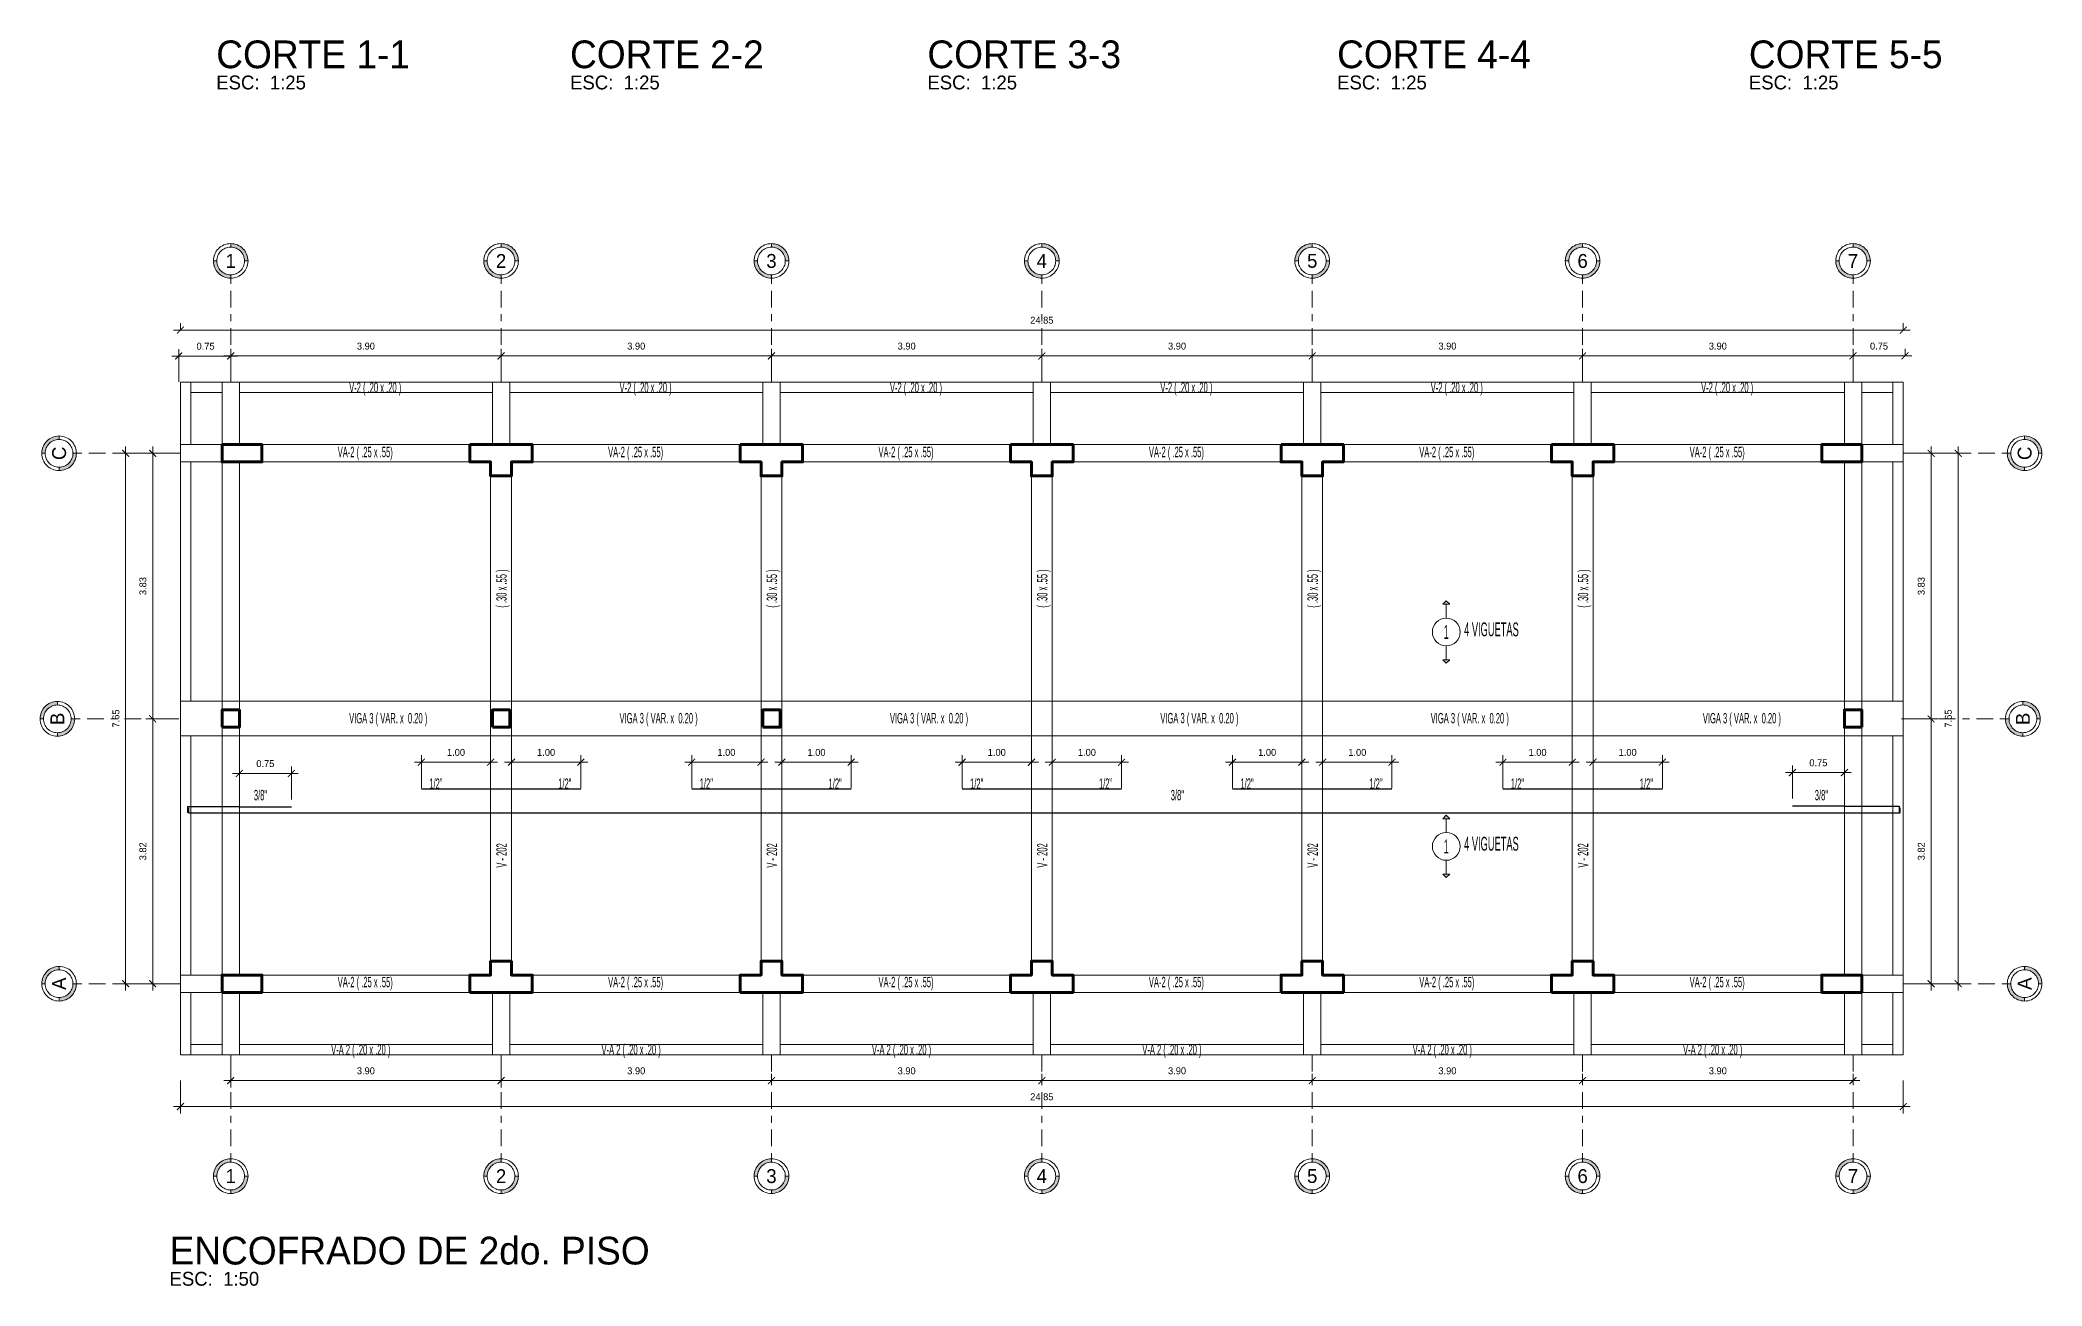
# Model space of a CAD drawing. Header units: millimetres. Extents: x 84 to 2740, y 103 to 1679.
# Drawn here: x 131 to 159.88, y 102.63 to 120.6 of the extents above; entities that cross this region are included whole.
import ezdxf
from ezdxf.enums import TextEntityAlignment as Align

# ---------------------------------------------------------------- set-up
doc = ezdxf.new("R2010")
doc.units = ezdxf.units.MM
doc.linetypes.add('ACAD_ISO04W100', pattern=[30, 24, -3, 0, -3])
for name, color, linetype, lineweight in [('A-ANOTACIONES', 212, 'Continuous', 5), ('A-BURBUJA DE VANOS', 32, 'Continuous', 5), ('A-COTAS EXTERIORES', 30, 'Continuous', 5), ('A-EJES', 144, 'ACAD_ISO04W100', 5), ('A-TEXTO', 24, 'Continuous', 5), ('E-COLUMNAS', 130, 'Continuous', 60), ('E-EMPALME', 160, 'Continuous', 30), ('E-VIGAS', 221, 'Continuous', 5), ('E-VIGUETAS', 12, 'Continuous', 15)]:
    doc.layers.add(name, color=color, linetype=linetype, lineweight=lineweight)
doc.styles.add('ROYER', font='')
doc.styles.get('ROYER').set_extended_font_data('Bahnschrift Light')
doc.dimstyles.new('ROYER_50_PLANTA', dxfattribs={"dimtxt": 0.1, "dimasz": 0.1, "dimexe": 0.1, "dimexo": 0, "dimgap": 0.09, "dimtad": 1, "dimzin": 0, "dimdsep": 46, "dimtxsty": 'ROYER', "dimblk": 'ARCHTICK', "dimcen": 0.09, "dimdle": 0.1, "dimclrd": 256, "dimclre": 256, "dimadec": 0, "dimazin": 0, "dimtfac": 1, "dimtix": 1, "dimtofl": 0, "dimtmove": 0, "dimatfit": 3, "dimfxl": 0.375, "dimfxlon": 1, "dimtolj": 1, "dimtzin": 0, "dimlwd": -1, "dimlwe": -1, "dimarcsym": 0})

msp = doc.modelspace()

# ---------------------------------------------------------------- blocks, each defined once
blk = doc.blocks.new('NOMBRE DE PLANO')
at = {"layer": 'A-BURBUJA DE VANOS', "style": 'ROYER'}
for tag, p, height in [('NOMBRE', (0, 0), 0.4), ('ESCALA', (0, -0.306), 0.2)]:
    blk.add_attdef(tag, p, '', height=height, dxfattribs=at)
blk = doc.blocks.new('COLUMNAS ESTRUCTURALES')
at = {"layer": 'E-COLUMNAS'}
for points in [[(0, 0), (0.575, 0), (0.575, -0.25), (0, -0.25)], [(3.575, 0), (4.475, 0), (4.475, -0.25), (4.175, -0.25), (4.175, -0.45), (3.875, -0.45), (3.875, -0.25), (3.575, -0.25)], [(7.475, 0), (8.375, 0), (8.375, -0.25), (8.075, -0.25), (8.075, -0.45), (7.775, -0.45), (7.775, -0.25), (7.475, -0.25)], [(11.375, 0), (12.275, 0), (12.275, -0.25), (11.975, -0.25), (11.975, -0.45), (11.675, -0.45), (11.675, -0.25), (11.375, -0.25)], [(19.175, 0), (20.075, 0), (20.075, -0.25), (19.775, -0.25), (19.775, -0.45), (19.475, -0.45), (19.475, -0.25), (19.175, -0.25)], [(23.65, 0), (23.075, 0), (23.075, -0.25), (23.65, -0.25)], [(15.275, 0), (16.175, 0), (16.175, -0.25), (15.875, -0.25), (15.875, -0.45), (15.575, -0.45), (15.575, -0.25), (15.275, -0.25)], [(3.575, -7.9), (4.475, -7.9), (4.475, -7.65), (4.175, -7.65), (4.175, -7.45), (3.875, -7.45), (3.875, -7.65), (3.575, -7.65)], [(7.475, -7.9), (8.375, -7.9), (8.375, -7.65), (8.075, -7.65), (8.075, -7.45), (7.775, -7.45), (7.775, -7.65), (7.475, -7.65)], [(11.375, -7.9), (12.275, -7.9), (12.275, -7.65), (11.975, -7.65), (11.975, -7.45), (11.675, -7.45), (11.675, -7.65), (11.375, -7.65)], [(15.275, -7.9), (16.175, -7.9), (16.175, -7.65), (15.875, -7.65), (15.875, -7.45), (15.575, -7.45), (15.575, -7.65), (15.275, -7.65)], [(19.175, -7.9), (20.075, -7.9), (20.075, -7.65), (19.775, -7.65), (19.775, -7.45), (19.475, -7.45), (19.475, -7.65), (19.175, -7.65)], [(0, -7.9), (0.575, -7.9), (0.575, -7.65), (0, -7.65)], [(23.65, -7.9), (23.075, -7.9), (23.075, -7.65), (23.65, -7.65)]]:
    blk.add_lwpolyline(points, close=True, dxfattribs=at)
blk = doc.blocks.new('*U221')
at = {"layer": 'A-EJES'}
h = blk.add_hatch(color=256, dxfattribs=at)
h.dxf.hatch_style = 1
h.paths.add_polyline_path([(0.2, 1.75), (0.25, 1.75, 0.414214), (0, 2), (0, 1.95, -0.414214)], flags=17)
h.paths.add_polyline_path([(0, 1.5), (0, 1.55, -0.414214), (-0.2, 1.75), (-0.25, 1.75, 0.414214)])
h = blk.add_hatch(color=256, dxfattribs=at)
h.dxf.hatch_style = 1
h.paths.add_polyline_path([(0, -11.65), (0, -11.7, 0.414214), (0.25, -11.45), (0.2, -11.45, -0.414214)], flags=17)
h.paths.add_polyline_path([(-0.25, -11.45), (-0.2, -11.45, -0.414214), (0, -11.25), (0, -11.2, 0.414214)])
for p, q in [((-0.25, 1.75), (-0.2, 1.75)), ((0, 1.95), (0, 2)), ((0.2, 1.75), (0.25, 1.75)), ((0, 1.5), (0, 1.55)), ((0, -11.2), (0, -11.25)), ((-0.25, -11.45), (-0.2, -11.45)), ((0.2, -11.45), (0.25, -11.45)), ((0, -11.65), (0, -11.7))]:
    blk.add_line(p, q, dxfattribs=at)
at = {"layer": 'A-EJES', "ltscale": 0.01}
for p, q in [((0, 0), (0, 1.5)), ((0, -9.7), (0, -11.2))]:
    blk.add_line(p, q, dxfattribs=at)
at = {"layer": 'A-EJES'}
for centre, radius in [((0, 1.75), 0.25), ((0, 1.75), 0.2), ((0, -11.45), 0.25), ((0, -11.45), 0.2)]:
    blk.add_circle(centre, radius, dxfattribs=at)
at = {"layer": 'A-EJES', "style": 'ROYER'}
for tag, p in [('EJE1', (0, 1.75)), ('EJE2', (0, -11.45))]:
    blk.add_attdef(tag, text='', height=0.2, dxfattribs=at).set_placement(p, align=Align.MIDDLE)
blk = doc.blocks.new('*U26')
at = {"layer": 'A-EJES'}
h = blk.add_hatch(color=256, dxfattribs=at)
h.dxf.hatch_style = 1
h.paths.add_polyline_path([(0.2, 1.75), (0.25, 1.75, 0.414214), (0, 2), (0, 1.95, -0.414214)], flags=17)
h.paths.add_polyline_path([(0, 1.5), (0, 1.55, -0.414214), (-0.2, 1.75), (-0.25, 1.75, 0.414214)])
h = blk.add_hatch(color=256, dxfattribs=at)
h.dxf.hatch_style = 1
h.paths.add_polyline_path([(0, -26.8), (0, -26.85, 0.414214), (0.25, -26.6), (0.2, -26.6, -0.414214)], flags=17)
h.paths.add_polyline_path([(-0.25, -26.6), (-0.2, -26.6, -0.414214), (0, -26.4), (0, -26.35, 0.414214)])
for p, q in [((-0.25, 1.75), (-0.2, 1.75)), ((0, 1.95), (0, 2)), ((0.2, 1.75), (0.25, 1.75)), ((0, 1.5), (0, 1.55)), ((0, -26.35), (0, -26.4)), ((-0.25, -26.6), (-0.2, -26.6)), ((0, -26.8), (0, -26.85)), ((0.2, -26.6), (0.25, -26.6))]:
    blk.add_line(p, q, dxfattribs=at)
at = {"layer": 'A-EJES', "ltscale": 0.01}
for p, q in [((0, 0), (0, 1.5)), ((0, -24.85), (0, -26.35))]:
    blk.add_line(p, q, dxfattribs=at)
at = {"layer": 'A-EJES'}
for centre, radius in [((0, 1.75), 0.25), ((0, 1.75), 0.2), ((0, -26.6), 0.25), ((0, -26.6), 0.2)]:
    blk.add_circle(centre, radius, dxfattribs=at)
at = {"layer": 'A-EJES', "style": 'ROYER'}
for tag, p in [('EJE1', (0, 1.75)), ('EJE2', (0, -26.6))]:
    blk.add_attdef(tag, text='', height=0.2, dxfattribs=at).set_placement(p, align=Align.MIDDLE)
blk = doc.blocks.new('_ArchTick')
at = {"color": 0, "linetype": 'ByBlock', "const_width": 0.15}
blk.add_lwpolyline([(-0.5, -0.5), (0.5, 0.5)], dxfattribs=at)
blk = doc.blocks.new('*D203')
at = {"layer": 'A-COTAS EXTERIORES', "transparency": 16777216}
for p, q in [((141.551, 115.672), (141.551, 116.147)), ((145.451, 115.672), (145.451, 116.147)), ((141.451, 116.047), (145.551, 116.047))]:
    blk.add_line(p, q, dxfattribs=at)
at = {"layer": 'Defpoints', "color": 0, "transparency": 16777216}
for p in [(145.451, 116.047), (141.551, 115.667), (145.451, 115.667)]:
    blk.add_point(p, dxfattribs=at)
at = {"layer": 'A-COTAS EXTERIORES', "transparency": 16777216, "xscale": 0.1, "yscale": 0.1, "zscale": 0.1, "rotation": 180}
blk.add_blockref('_ArchTick', (141.551, 116.047), dxfattribs=at)
at = {"layer": 'A-COTAS EXTERIORES', "transparency": 16777216, "xscale": 0.1, "yscale": 0.1, "zscale": 0.1}
blk.add_blockref('_ArchTick', (145.451, 116.047), dxfattribs=at)
at = {"layer": 'A-COTAS EXTERIORES', "color": 0, "transparency": 16777216, "insert": (143.501, 116.188), "char_height": 0.1, "attachment_point": 5, "style": 'ROYER'}
blk.add_mtext('\\A1;3.90', dxfattribs=at)
blk = doc.blocks.new('*D204')
at = {"layer": 'A-COTAS EXTERIORES', "transparency": 16777216}
for p, q in [((145.451, 115.672), (145.451, 116.147)), ((149.351, 115.672), (149.351, 116.147)), ((145.351, 116.047), (149.451, 116.047))]:
    blk.add_line(p, q, dxfattribs=at)
at = {"layer": 'Defpoints', "color": 0, "transparency": 16777216}
for p in [(149.351, 116.047), (145.451, 115.667), (149.351, 115.667)]:
    blk.add_point(p, dxfattribs=at)
at = {"layer": 'A-COTAS EXTERIORES', "transparency": 16777216, "xscale": 0.1, "yscale": 0.1, "zscale": 0.1, "rotation": 180}
blk.add_blockref('_ArchTick', (145.451, 116.047), dxfattribs=at)
at = {"layer": 'A-COTAS EXTERIORES', "transparency": 16777216, "xscale": 0.1, "yscale": 0.1, "zscale": 0.1}
blk.add_blockref('_ArchTick', (149.351, 116.047), dxfattribs=at)
at = {"layer": 'A-COTAS EXTERIORES', "color": 0, "transparency": 16777216, "insert": (147.401, 116.188), "char_height": 0.1, "attachment_point": 5, "style": 'ROYER'}
blk.add_mtext('\\A1;3.90', dxfattribs=at)
blk = doc.blocks.new('*D205')
at = {"layer": 'A-COTAS EXTERIORES', "transparency": 16777216}
for p, q in [((149.351, 115.672), (149.351, 116.147)), ((153.251, 115.672), (153.251, 116.147)), ((149.251, 116.047), (153.351, 116.047))]:
    blk.add_line(p, q, dxfattribs=at)
at = {"layer": 'Defpoints', "color": 0, "transparency": 16777216}
for p in [(153.251, 116.047), (149.351, 115.667), (153.251, 115.667)]:
    blk.add_point(p, dxfattribs=at)
at = {"layer": 'A-COTAS EXTERIORES', "transparency": 16777216, "xscale": 0.1, "yscale": 0.1, "zscale": 0.1, "rotation": 180}
blk.add_blockref('_ArchTick', (149.351, 116.047), dxfattribs=at)
at = {"layer": 'A-COTAS EXTERIORES', "transparency": 16777216, "xscale": 0.1, "yscale": 0.1, "zscale": 0.1}
blk.add_blockref('_ArchTick', (153.251, 116.047), dxfattribs=at)
at = {"layer": 'A-COTAS EXTERIORES', "color": 0, "transparency": 16777216, "insert": (151.301, 116.188), "char_height": 0.1, "attachment_point": 5, "style": 'ROYER'}
blk.add_mtext('\\A1;3.90', dxfattribs=at)
blk = doc.blocks.new('*D206')
at = {"layer": 'A-COTAS EXTERIORES', "transparency": 16777216}
for p, q in [((153.251, 115.672), (153.251, 116.147)), ((157.151, 115.672), (157.151, 116.147)), ((153.151, 116.047), (157.251, 116.047))]:
    blk.add_line(p, q, dxfattribs=at)
at = {"layer": 'Defpoints', "color": 0, "transparency": 16777216}
for p in [(157.151, 116.047), (153.251, 115.667), (157.151, 115.667)]:
    blk.add_point(p, dxfattribs=at)
at = {"layer": 'A-COTAS EXTERIORES', "transparency": 16777216, "xscale": 0.1, "yscale": 0.1, "zscale": 0.1, "rotation": 180}
blk.add_blockref('_ArchTick', (153.251, 116.047), dxfattribs=at)
at = {"layer": 'A-COTAS EXTERIORES', "transparency": 16777216, "xscale": 0.1, "yscale": 0.1, "zscale": 0.1}
blk.add_blockref('_ArchTick', (157.151, 116.047), dxfattribs=at)
at = {"layer": 'A-COTAS EXTERIORES', "color": 0, "transparency": 16777216, "insert": (155.201, 116.188), "char_height": 0.1, "attachment_point": 5, "style": 'ROYER'}
blk.add_mtext('\\A1;3.90', dxfattribs=at)
blk = doc.blocks.new('*D207')
at = {"layer": 'A-COTAS EXTERIORES', "transparency": 16777216}
for p, q in [((132.926, 116.419), (157.976, 116.419)), ((133.026, 116.419), (133.026, 116.519)), ((157.876, 116.419), (157.876, 116.519))]:
    blk.add_line(p, q, dxfattribs=at)
at = {"layer": 'Defpoints', "color": 0, "transparency": 16777216}
for p in [(133.026, 116.419), (157.876, 116.419), (157.876, 116.419)]:
    blk.add_point(p, dxfattribs=at)
at = {"layer": 'A-COTAS EXTERIORES', "transparency": 16777216, "xscale": 0.1, "yscale": 0.1, "zscale": 0.1, "rotation": 180}
blk.add_blockref('_ArchTick', (133.026, 116.419), dxfattribs=at)
at = {"layer": 'A-COTAS EXTERIORES', "transparency": 16777216, "xscale": 0.1, "yscale": 0.1, "zscale": 0.1}
blk.add_blockref('_ArchTick', (157.876, 116.419), dxfattribs=at)
at = {"layer": 'A-COTAS EXTERIORES', "color": 0, "transparency": 16777216, "insert": (145.451, 116.561), "char_height": 0.1, "attachment_point": 5, "style": 'ROYER'}
blk.add_mtext('\\A1;24.85', dxfattribs=at)
blk = doc.blocks.new('*D208')
at = {"layer": 'A-COTAS EXTERIORES', "transparency": 16777216}
for p, q in [((133.001, 115.673), (133.001, 116.145)), ((133.751, 115.671), (133.751, 116.145)), ((133.851, 116.045), (132.901, 116.045))]:
    blk.add_line(p, q, dxfattribs=at)
at = {"layer": 'Defpoints', "color": 0, "transparency": 16777216}
for p in [(133.001, 116.045), (133.001, 115.673), (133.751, 115.671)]:
    blk.add_point(p, dxfattribs=at)
at = {"layer": 'A-COTAS EXTERIORES', "transparency": 16777216, "xscale": 0.1, "yscale": 0.1, "zscale": 0.1, "rotation": 180}
blk.add_blockref('_ArchTick', (133.001, 116.045), dxfattribs=at)
at = {"layer": 'A-COTAS EXTERIORES', "transparency": 16777216, "xscale": 0.1, "yscale": 0.1, "zscale": 0.1}
blk.add_blockref('_ArchTick', (133.751, 116.045), dxfattribs=at)
at = {"layer": 'A-COTAS EXTERIORES', "color": 0, "transparency": 16777216, "insert": (133.389, 116.186), "char_height": 0.1, "attachment_point": 5, "style": 'ROYER'}
blk.add_mtext('\\A1;0.75', dxfattribs=at)
blk = doc.blocks.new('*D209')
at = {"layer": 'A-COTAS EXTERIORES', "transparency": 16777216}
for p, q in [((157.151, 116.047), (157.151, 116.147)), ((157.901, 116.047), (157.901, 116.147)), ((157.051, 116.047), (158.001, 116.047))]:
    blk.add_line(p, q, dxfattribs=at)
at = {"layer": 'Defpoints', "color": 0, "transparency": 16777216}
for p in [(157.151, 116.047), (157.901, 116.047), (157.901, 116.047)]:
    blk.add_point(p, dxfattribs=at)
at = {"layer": 'A-COTAS EXTERIORES', "transparency": 16777216, "xscale": 0.1, "yscale": 0.1, "zscale": 0.1, "rotation": 180}
blk.add_blockref('_ArchTick', (157.151, 116.047), dxfattribs=at)
at = {"layer": 'A-COTAS EXTERIORES', "transparency": 16777216, "xscale": 0.1, "yscale": 0.1, "zscale": 0.1}
blk.add_blockref('_ArchTick', (157.901, 116.047), dxfattribs=at)
at = {"layer": 'A-COTAS EXTERIORES', "color": 0, "transparency": 16777216, "insert": (157.526, 116.188), "char_height": 0.1, "attachment_point": 5, "style": 'ROYER'}
blk.add_mtext('\\A1;0.75', dxfattribs=at)
blk = doc.blocks.new('*D210')
at = {"layer": 'A-COTAS EXTERIORES', "transparency": 16777216}
for p, q in [((133.751, 105.967), (133.751, 105.494)), ((137.651, 105.967), (137.651, 105.494)), ((133.651, 105.594), (137.751, 105.594))]:
    blk.add_line(p, q, dxfattribs=at)
at = {"layer": 'Defpoints', "color": 0, "transparency": 16777216}
for p in [(133.751, 105.967), (137.651, 105.967), (137.651, 105.594)]:
    blk.add_point(p, dxfattribs=at)
at = {"layer": 'A-COTAS EXTERIORES', "transparency": 16777216, "xscale": 0.1, "yscale": 0.1, "zscale": 0.1, "rotation": 180}
blk.add_blockref('_ArchTick', (133.751, 105.594), dxfattribs=at)
at = {"layer": 'A-COTAS EXTERIORES', "transparency": 16777216, "xscale": 0.1, "yscale": 0.1, "zscale": 0.1}
blk.add_blockref('_ArchTick', (137.651, 105.594), dxfattribs=at)
at = {"layer": 'A-COTAS EXTERIORES', "color": 0, "transparency": 16777216, "insert": (135.701, 105.735), "char_height": 0.1, "attachment_point": 5, "style": 'ROYER'}
blk.add_mtext('\\A1;3.90', dxfattribs=at)
blk = doc.blocks.new('*D211')
at = {"layer": 'A-COTAS EXTERIORES', "transparency": 16777216}
for p, q in [((137.651, 105.967), (137.651, 105.494)), ((141.551, 105.594), (141.551, 105.694)), ((137.551, 105.594), (141.651, 105.594))]:
    blk.add_line(p, q, dxfattribs=at)
at = {"layer": 'Defpoints', "color": 0, "transparency": 16777216}
for p in [(137.651, 105.967), (141.551, 105.594), (141.551, 105.594)]:
    blk.add_point(p, dxfattribs=at)
at = {"layer": 'A-COTAS EXTERIORES', "transparency": 16777216, "xscale": 0.1, "yscale": 0.1, "zscale": 0.1, "rotation": 180}
blk.add_blockref('_ArchTick', (137.651, 105.594), dxfattribs=at)
at = {"layer": 'A-COTAS EXTERIORES', "transparency": 16777216, "xscale": 0.1, "yscale": 0.1, "zscale": 0.1}
blk.add_blockref('_ArchTick', (141.551, 105.594), dxfattribs=at)
at = {"layer": 'A-COTAS EXTERIORES', "color": 0, "transparency": 16777216, "insert": (139.601, 105.735), "char_height": 0.1, "attachment_point": 5, "style": 'ROYER'}
blk.add_mtext('\\A1;3.90', dxfattribs=at)
blk = doc.blocks.new('*D212')
at = {"layer": 'A-COTAS EXTERIORES', "transparency": 16777216}
for p, q in [((141.551, 105.594), (141.551, 105.694)), ((145.451, 105.594), (145.451, 105.694)), ((141.451, 105.594), (145.551, 105.594))]:
    blk.add_line(p, q, dxfattribs=at)
at = {"layer": 'Defpoints', "color": 0, "transparency": 16777216}
for p in [(141.551, 105.594), (145.451, 105.594), (145.451, 105.594)]:
    blk.add_point(p, dxfattribs=at)
at = {"layer": 'A-COTAS EXTERIORES', "transparency": 16777216, "xscale": 0.1, "yscale": 0.1, "zscale": 0.1, "rotation": 180}
blk.add_blockref('_ArchTick', (141.551, 105.594), dxfattribs=at)
at = {"layer": 'A-COTAS EXTERIORES', "transparency": 16777216, "xscale": 0.1, "yscale": 0.1, "zscale": 0.1}
blk.add_blockref('_ArchTick', (145.451, 105.594), dxfattribs=at)
at = {"layer": 'A-COTAS EXTERIORES', "color": 0, "transparency": 16777216, "insert": (143.501, 105.735), "char_height": 0.1, "attachment_point": 5, "style": 'ROYER'}
blk.add_mtext('\\A1;3.90', dxfattribs=at)
blk = doc.blocks.new('*D213')
at = {"layer": 'A-COTAS EXTERIORES', "transparency": 16777216}
for p, q in [((145.451, 105.594), (145.451, 105.694)), ((149.351, 105.594), (149.351, 105.694)), ((145.351, 105.594), (149.451, 105.594))]:
    blk.add_line(p, q, dxfattribs=at)
at = {"layer": 'Defpoints', "color": 0, "transparency": 16777216}
for p in [(145.451, 105.594), (149.351, 105.594), (149.351, 105.594)]:
    blk.add_point(p, dxfattribs=at)
at = {"layer": 'A-COTAS EXTERIORES', "transparency": 16777216, "xscale": 0.1, "yscale": 0.1, "zscale": 0.1, "rotation": 180}
blk.add_blockref('_ArchTick', (145.451, 105.594), dxfattribs=at)
at = {"layer": 'A-COTAS EXTERIORES', "transparency": 16777216, "xscale": 0.1, "yscale": 0.1, "zscale": 0.1}
blk.add_blockref('_ArchTick', (149.351, 105.594), dxfattribs=at)
at = {"layer": 'A-COTAS EXTERIORES', "color": 0, "transparency": 16777216, "insert": (147.401, 105.735), "char_height": 0.1, "attachment_point": 5, "style": 'ROYER'}
blk.add_mtext('\\A1;3.90', dxfattribs=at)
blk = doc.blocks.new('*D214')
at = {"layer": 'A-COTAS EXTERIORES', "transparency": 16777216}
for p, q in [((149.351, 105.594), (149.351, 105.694)), ((153.251, 105.594), (153.251, 105.694)), ((149.251, 105.594), (153.351, 105.594))]:
    blk.add_line(p, q, dxfattribs=at)
at = {"layer": 'Defpoints', "color": 0, "transparency": 16777216}
for p in [(149.351, 105.594), (153.251, 105.594), (153.251, 105.594)]:
    blk.add_point(p, dxfattribs=at)
at = {"layer": 'A-COTAS EXTERIORES', "transparency": 16777216, "xscale": 0.1, "yscale": 0.1, "zscale": 0.1, "rotation": 180}
blk.add_blockref('_ArchTick', (149.351, 105.594), dxfattribs=at)
at = {"layer": 'A-COTAS EXTERIORES', "transparency": 16777216, "xscale": 0.1, "yscale": 0.1, "zscale": 0.1}
blk.add_blockref('_ArchTick', (153.251, 105.594), dxfattribs=at)
at = {"layer": 'A-COTAS EXTERIORES', "color": 0, "transparency": 16777216, "insert": (151.301, 105.735), "char_height": 0.1, "attachment_point": 5, "style": 'ROYER'}
blk.add_mtext('\\A1;3.90', dxfattribs=at)
blk = doc.blocks.new('*D215')
at = {"layer": 'A-COTAS EXTERIORES', "transparency": 16777216}
for p, q in [((153.251, 105.594), (153.251, 105.694)), ((157.151, 105.594), (157.151, 105.694)), ((153.151, 105.594), (157.251, 105.594))]:
    blk.add_line(p, q, dxfattribs=at)
at = {"layer": 'Defpoints', "color": 0, "transparency": 16777216}
for p in [(153.251, 105.594), (157.151, 105.594), (157.151, 105.594)]:
    blk.add_point(p, dxfattribs=at)
at = {"layer": 'A-COTAS EXTERIORES', "transparency": 16777216, "xscale": 0.1, "yscale": 0.1, "zscale": 0.1, "rotation": 180}
blk.add_blockref('_ArchTick', (153.251, 105.594), dxfattribs=at)
at = {"layer": 'A-COTAS EXTERIORES', "transparency": 16777216, "xscale": 0.1, "yscale": 0.1, "zscale": 0.1}
blk.add_blockref('_ArchTick', (157.151, 105.594), dxfattribs=at)
at = {"layer": 'A-COTAS EXTERIORES', "color": 0, "transparency": 16777216, "insert": (155.201, 105.735), "char_height": 0.1, "attachment_point": 5, "style": 'ROYER'}
blk.add_mtext('\\A1;3.90', dxfattribs=at)
blk = doc.blocks.new('*D216')
at = {"layer": 'A-COTAS EXTERIORES', "transparency": 16777216}
for p, q in [((133.026, 105.594), (133.026, 105.119)), ((157.876, 105.594), (157.876, 105.119)), ((132.926, 105.219), (157.976, 105.219))]:
    blk.add_line(p, q, dxfattribs=at)
at = {"layer": 'Defpoints', "color": 0, "transparency": 16777216}
for p in [(133.026, 106.344), (157.876, 106.344), (157.876, 105.219)]:
    blk.add_point(p, dxfattribs=at)
at = {"layer": 'A-COTAS EXTERIORES', "transparency": 16777216, "xscale": 0.1, "yscale": 0.1, "zscale": 0.1, "rotation": 180}
blk.add_blockref('_ArchTick', (133.026, 105.219), dxfattribs=at)
at = {"layer": 'A-COTAS EXTERIORES', "transparency": 16777216, "xscale": 0.1, "yscale": 0.1, "zscale": 0.1}
blk.add_blockref('_ArchTick', (157.876, 105.219), dxfattribs=at)
at = {"layer": 'A-COTAS EXTERIORES', "color": 0, "transparency": 16777216, "insert": (145.451, 105.36), "char_height": 0.1, "attachment_point": 5, "style": 'ROYER'}
blk.add_mtext('\\A1;24.85', dxfattribs=at)
blk = doc.blocks.new('*D217')
at = {"layer": 'A-COTAS EXTERIORES', "transparency": 16777216}
for p, q in [((132.611, 114.642), (132.136, 114.642)), ((132.236, 114.742), (132.236, 106.892)), ((132.611, 106.992), (132.136, 106.992))]:
    blk.add_line(p, q, dxfattribs=at)
at = {"layer": 'Defpoints', "color": 0, "transparency": 16777216}
for p in [(133.026, 114.642), (132.236, 106.992), (133.026, 106.992)]:
    blk.add_point(p, dxfattribs=at)
at = {"layer": 'A-COTAS EXTERIORES', "transparency": 16777216, "xscale": 0.1, "yscale": 0.1, "zscale": 0.1}
for p, rotation in [((132.236, 114.642), 90), ((132.236, 106.992), 270)]:
    blk.add_blockref('_ArchTick', p, dxfattribs=dict(at, rotation=rotation))
at = {"layer": 'A-COTAS EXTERIORES', "color": 0, "transparency": 16777216, "insert": (132.096, 110.817), "char_height": 0.1, "attachment_point": 5, "rotation": 90, "style": 'ROYER'}
blk.add_mtext('\\A1;7.65', dxfattribs=at)
blk = doc.blocks.new('*D218')
at = {"layer": 'A-COTAS EXTERIORES', "transparency": 16777216}
for p, q in [((133.001, 114.642), (132.526, 114.642)), ((132.626, 114.742), (132.626, 110.712)), ((133.001, 110.812), (132.526, 110.812))]:
    blk.add_line(p, q, dxfattribs=at)
at = {"layer": 'Defpoints', "color": 0, "transparency": 16777216}
for p in [(133.914, 114.642), (132.626, 110.812), (133.001, 110.812)]:
    blk.add_point(p, dxfattribs=at)
at = {"layer": 'A-COTAS EXTERIORES', "transparency": 16777216, "xscale": 0.1, "yscale": 0.1, "zscale": 0.1}
for p, rotation in [((132.626, 114.642), 90), ((132.626, 110.812), 270)]:
    blk.add_blockref('_ArchTick', p, dxfattribs=dict(at, rotation=rotation))
at = {"layer": 'A-COTAS EXTERIORES', "color": 0, "transparency": 16777216, "insert": (132.485, 112.727), "char_height": 0.1, "attachment_point": 5, "rotation": 90, "style": 'ROYER'}
blk.add_mtext('\\A1;3.83', dxfattribs=at)
blk = doc.blocks.new('*D219')
at = {"layer": 'A-COTAS EXTERIORES', "transparency": 16777216}
for p, q in [((137.651, 115.672), (137.651, 116.147)), ((141.551, 115.672), (141.551, 116.147)), ((137.551, 116.047), (141.651, 116.047))]:
    blk.add_line(p, q, dxfattribs=at)
at = {"layer": 'Defpoints', "color": 0, "transparency": 16777216}
for p in [(141.551, 116.047), (137.651, 115.667), (141.551, 115.667)]:
    blk.add_point(p, dxfattribs=at)
at = {"layer": 'A-COTAS EXTERIORES', "transparency": 16777216, "xscale": 0.1, "yscale": 0.1, "zscale": 0.1, "rotation": 180}
blk.add_blockref('_ArchTick', (137.651, 116.047), dxfattribs=at)
at = {"layer": 'A-COTAS EXTERIORES', "transparency": 16777216, "xscale": 0.1, "yscale": 0.1, "zscale": 0.1}
blk.add_blockref('_ArchTick', (141.551, 116.047), dxfattribs=at)
at = {"layer": 'A-COTAS EXTERIORES', "color": 0, "transparency": 16777216, "insert": (139.601, 116.188), "char_height": 0.1, "attachment_point": 5, "style": 'ROYER'}
blk.add_mtext('\\A1;3.90', dxfattribs=at)
blk = doc.blocks.new('*D220')
at = {"layer": 'A-COTAS EXTERIORES', "transparency": 16777216}
for p, q in [((133.751, 115.672), (133.751, 116.147)), ((137.651, 115.672), (137.651, 116.147)), ((133.651, 116.047), (137.751, 116.047))]:
    blk.add_line(p, q, dxfattribs=at)
at = {"layer": 'Defpoints', "color": 0, "transparency": 16777216}
for p in [(137.651, 116.047), (133.751, 115.667), (137.651, 115.667)]:
    blk.add_point(p, dxfattribs=at)
at = {"layer": 'A-COTAS EXTERIORES', "transparency": 16777216, "xscale": 0.1, "yscale": 0.1, "zscale": 0.1, "rotation": 180}
blk.add_blockref('_ArchTick', (133.751, 116.047), dxfattribs=at)
at = {"layer": 'A-COTAS EXTERIORES', "transparency": 16777216, "xscale": 0.1, "yscale": 0.1, "zscale": 0.1}
blk.add_blockref('_ArchTick', (137.651, 116.047), dxfattribs=at)
at = {"layer": 'A-COTAS EXTERIORES', "color": 0, "transparency": 16777216, "insert": (135.701, 116.188), "char_height": 0.1, "attachment_point": 5, "style": 'ROYER'}
blk.add_mtext('\\A1;3.90', dxfattribs=at)
blk = doc.blocks.new('VIGAS_ESTRUCTURALES')
at = {"layer": 'E-VIGAS', "style": 'ROYER', "width": 0.5}
blk.add_attdef('VIGAS', (-0.141, -0.074), '', height=0.15, dxfattribs=at)
blk = doc.blocks.new('*D223')
at = {"layer": 'A-COTAS EXTERIORES', "transparency": 16777216}
for p, q in [((132.626, 110.912), (132.626, 106.892)), ((133.001, 110.812), (132.526, 110.812)), ((133.001, 106.992), (132.526, 106.992))]:
    blk.add_line(p, q, dxfattribs=at)
at = {"layer": 'Defpoints', "color": 0, "transparency": 16777216}
for p in [(133.001, 110.812), (132.626, 106.992), (133.026, 106.992)]:
    blk.add_point(p, dxfattribs=at)
at = {"layer": 'A-COTAS EXTERIORES', "transparency": 16777216, "xscale": 0.1, "yscale": 0.1, "zscale": 0.1}
for p, rotation in [((132.626, 110.812), 90), ((132.626, 106.992), 270)]:
    blk.add_blockref('_ArchTick', p, dxfattribs=dict(at, rotation=rotation))
at = {"layer": 'A-COTAS EXTERIORES', "color": 0, "transparency": 16777216, "insert": (132.485, 108.902), "char_height": 0.1, "attachment_point": 5, "rotation": 90, "style": 'ROYER'}
blk.add_mtext('\\A1;3.82', dxfattribs=at)
blk = doc.blocks.new('*D224')
at = {"layer": 'A-COTAS EXTERIORES', "transparency": 16777216}
for p, q in [((158.292, 114.642), (158.767, 114.642)), ((158.667, 114.742), (158.667, 106.892)), ((158.292, 106.992), (158.767, 106.992))]:
    blk.add_line(p, q, dxfattribs=at)
at = {"layer": 'Defpoints', "color": 0, "transparency": 16777216}
for p in [(157.876, 114.642), (157.876, 106.992), (158.667, 106.992)]:
    blk.add_point(p, dxfattribs=at)
at = {"layer": 'A-COTAS EXTERIORES', "transparency": 16777216, "xscale": 0.1, "yscale": 0.1, "zscale": 0.1}
for p, rotation in [((158.667, 114.642), 90), ((158.667, 106.992), 270)]:
    blk.add_blockref('_ArchTick', p, dxfattribs=dict(at, rotation=rotation))
at = {"layer": 'A-COTAS EXTERIORES', "color": 0, "transparency": 16777216, "insert": (158.526, 110.817), "char_height": 0.1, "attachment_point": 5, "rotation": 90, "style": 'ROYER'}
blk.add_mtext('\\A1;7.65', dxfattribs=at)
blk = doc.blocks.new('*D225')
at = {"layer": 'A-COTAS EXTERIORES', "transparency": 16777216}
for p, q in [((157.902, 114.642), (158.377, 114.642)), ((158.277, 114.742), (158.277, 110.712)), ((157.902, 110.812), (158.377, 110.812))]:
    blk.add_line(p, q, dxfattribs=at)
at = {"layer": 'Defpoints', "color": 0, "transparency": 16777216}
for p in [(156.989, 114.642), (157.901, 110.812), (158.277, 110.812)]:
    blk.add_point(p, dxfattribs=at)
at = {"layer": 'A-COTAS EXTERIORES', "transparency": 16777216, "xscale": 0.1, "yscale": 0.1, "zscale": 0.1}
for p, rotation in [((158.277, 114.642), 90), ((158.277, 110.812), 270)]:
    blk.add_blockref('_ArchTick', p, dxfattribs=dict(at, rotation=rotation))
at = {"layer": 'A-COTAS EXTERIORES', "color": 0, "transparency": 16777216, "insert": (158.136, 112.727), "char_height": 0.1, "attachment_point": 5, "rotation": 90, "style": 'ROYER'}
blk.add_mtext('\\A1;3.83', dxfattribs=at)
blk = doc.blocks.new('*D226')
at = {"layer": 'A-COTAS EXTERIORES', "transparency": 16777216}
for p, q in [((158.277, 110.912), (158.277, 106.892)), ((157.902, 110.812), (158.377, 110.812)), ((157.902, 106.992), (158.377, 106.992))]:
    blk.add_line(p, q, dxfattribs=at)
at = {"layer": 'Defpoints', "color": 0, "transparency": 16777216}
for p in [(157.902, 110.812), (157.876, 106.992), (158.277, 106.992)]:
    blk.add_point(p, dxfattribs=at)
at = {"layer": 'A-COTAS EXTERIORES', "transparency": 16777216, "xscale": 0.1, "yscale": 0.1, "zscale": 0.1}
for p, rotation in [((158.277, 110.812), 90), ((158.277, 106.992), 270)]:
    blk.add_blockref('_ArchTick', p, dxfattribs=dict(at, rotation=rotation))
at = {"layer": 'A-COTAS EXTERIORES', "color": 0, "transparency": 16777216, "insert": (158.136, 108.902), "char_height": 0.1, "attachment_point": 5, "rotation": 90, "style": 'ROYER'}
blk.add_mtext('\\A1;3.82', dxfattribs=at)
blk = doc.blocks.new('DIAMETRO DE EMPALMES')
at = {"layer": 'E-EMPALME'}
blk.add_lwpolyline([(-1.15, 0), (-0.15, 0), (0.15, 0), (1.15, 0)], dxfattribs=at)
at = {"layer": 'E-EMPALME', "style": 'ROYER', "width": 0.5}
for tag, p in [('EMPALME', (-0.94, 0.075)), ('EMPALME2', (0.919, 0.075))]:
    blk.add_attdef(tag, text='', height=0.15, dxfattribs=at).set_placement(p, align=Align.MIDDLE)
blk = doc.blocks.new('*U229')
at = {"layer": 'E-VIGUETAS'}
h = blk.add_hatch(color=256, dxfattribs=at)
h.dxf.hatch_style = 1
h.paths.add_polyline_path([(0.05, -0.4), (-0.05, -0.4), (0, -0.45)])
h.paths.add_polyline_path([(0.05, 0.4), (-0.05, 0.4), (0, 0.45)])
for points in [[(0.05, 0.4), (-0.05, 0.4), (0, 0.45)], [(0.05, -0.4), (-0.05, -0.4), (0, -0.45)]]:
    blk.add_lwpolyline(points, close=True, dxfattribs=at)
for points in [[(0, 0.2), (0, 0.35), (0, 0.4)], [(0, -0.2), (0, -0.35), (0, -0.4)]]:
    blk.add_lwpolyline(points, dxfattribs=at)
blk.add_circle((0, 0), 0.2, dxfattribs=at)
at = {"layer": 'E-VIGUETAS', "style": 'ROYER', "width": 0.5}
blk.add_attdef('VIGUETAS', text='', height=0.2, dxfattribs=at).set_placement((0, 0), align=Align.MIDDLE)
blk = doc.blocks.new('DETALLES DE VIGAS')
at = {"style": 'ROYER', "width": 0.5}
blk.add_attdef('DETALLESDVIGUETAS', text='', height=0.2, dxfattribs=at).set_placement((0, 0), align=Align.MIDDLE)
blk = doc.blocks.new('EMPALMER GRUESO')
at = {"style": 'ROYER', "width": 0.5}
blk.add_attdef('3/8', text='', height=0.2, dxfattribs=at).set_placement((0, 0), align=Align.MIDDLE)
blk = doc.blocks.new('*D232')
at = {"layer": 'A-COTAS EXTERIORES', "transparency": 16777216}
for p, q in [((133.776, 110.025), (134.726, 110.025)), ((133.876, 109.65), (133.876, 110.125)), ((134.626, 109.65), (134.626, 110.125))]:
    blk.add_line(p, q, dxfattribs=at)
at = {"layer": 'Defpoints', "color": 0, "transparency": 16777216}
for p in [(134.626, 110.025), (133.876, 109.542), (134.626, 109.542)]:
    blk.add_point(p, dxfattribs=at)
at = {"layer": 'A-COTAS EXTERIORES', "transparency": 16777216, "xscale": 0.1, "yscale": 0.1, "zscale": 0.1, "rotation": 180}
blk.add_blockref('_ArchTick', (133.876, 110.025), dxfattribs=at)
at = {"layer": 'A-COTAS EXTERIORES', "transparency": 16777216, "xscale": 0.1, "yscale": 0.1, "zscale": 0.1}
blk.add_blockref('_ArchTick', (134.626, 110.025), dxfattribs=at)
at = {"layer": 'A-COTAS EXTERIORES', "color": 0, "transparency": 16777216, "insert": (134.251, 110.166), "char_height": 0.1, "attachment_point": 5, "style": 'ROYER'}
blk.add_mtext('\\A1;0.75', dxfattribs=at)
blk = doc.blocks.new('*D233')
at = {"layer": 'A-COTAS EXTERIORES', "transparency": 16777216}
for p, q in [((136.401, 110.187), (137.601, 110.187)), ((136.501, 109.812), (136.501, 110.287)), ((137.501, 109.812), (137.501, 110.287))]:
    blk.add_line(p, q, dxfattribs=at)
at = {"layer": 'Defpoints', "color": 0, "transparency": 16777216}
for p in [(137.501, 110.187), (136.501, 109.805), (137.501, 109.805)]:
    blk.add_point(p, dxfattribs=at)
at = {"layer": 'A-COTAS EXTERIORES', "transparency": 16777216, "xscale": 0.1, "yscale": 0.1, "zscale": 0.1, "rotation": 180}
blk.add_blockref('_ArchTick', (136.501, 110.187), dxfattribs=at)
at = {"layer": 'A-COTAS EXTERIORES', "transparency": 16777216, "xscale": 0.1, "yscale": 0.1, "zscale": 0.1}
blk.add_blockref('_ArchTick', (137.501, 110.187), dxfattribs=at)
at = {"layer": 'A-COTAS EXTERIORES', "color": 0, "transparency": 16777216, "insert": (137.001, 110.328), "char_height": 0.1, "attachment_point": 5, "style": 'ROYER'}
blk.add_mtext('\\A1;1.00', dxfattribs=at)
blk = doc.blocks.new('*D234')
at = {"layer": 'A-COTAS EXTERIORES', "transparency": 16777216}
for p, q in [((137.701, 110.187), (138.901, 110.187)), ((137.801, 109.812), (137.801, 110.287)), ((138.801, 109.812), (138.801, 110.287))]:
    blk.add_line(p, q, dxfattribs=at)
at = {"layer": 'Defpoints', "color": 0, "transparency": 16777216}
for p in [(138.801, 110.187), (137.801, 109.805), (138.801, 109.805)]:
    blk.add_point(p, dxfattribs=at)
at = {"layer": 'A-COTAS EXTERIORES', "transparency": 16777216, "xscale": 0.1, "yscale": 0.1, "zscale": 0.1, "rotation": 180}
blk.add_blockref('_ArchTick', (137.801, 110.187), dxfattribs=at)
at = {"layer": 'A-COTAS EXTERIORES', "transparency": 16777216, "xscale": 0.1, "yscale": 0.1, "zscale": 0.1}
blk.add_blockref('_ArchTick', (138.801, 110.187), dxfattribs=at)
at = {"layer": 'A-COTAS EXTERIORES', "color": 0, "transparency": 16777216, "insert": (138.301, 110.328), "char_height": 0.1, "attachment_point": 5, "style": 'ROYER'}
blk.add_mtext('\\A1;1.00', dxfattribs=at)
blk = doc.blocks.new('*D235')
at = {"layer": 'A-COTAS EXTERIORES', "transparency": 16777216}
for p, q in [((140.301, 110.187), (141.501, 110.187)), ((140.401, 109.812), (140.401, 110.287)), ((141.401, 109.812), (141.401, 110.287))]:
    blk.add_line(p, q, dxfattribs=at)
at = {"layer": 'Defpoints', "color": 0, "transparency": 16777216}
for p in [(141.401, 110.187), (140.401, 109.805), (141.401, 109.805)]:
    blk.add_point(p, dxfattribs=at)
at = {"layer": 'A-COTAS EXTERIORES', "transparency": 16777216, "xscale": 0.1, "yscale": 0.1, "zscale": 0.1, "rotation": 180}
blk.add_blockref('_ArchTick', (140.401, 110.187), dxfattribs=at)
at = {"layer": 'A-COTAS EXTERIORES', "transparency": 16777216, "xscale": 0.1, "yscale": 0.1, "zscale": 0.1}
blk.add_blockref('_ArchTick', (141.401, 110.187), dxfattribs=at)
at = {"layer": 'A-COTAS EXTERIORES', "color": 0, "transparency": 16777216, "insert": (140.901, 110.328), "char_height": 0.1, "attachment_point": 5, "style": 'ROYER'}
blk.add_mtext('\\A1;1.00', dxfattribs=at)
blk = doc.blocks.new('*D236')
at = {"layer": 'A-COTAS EXTERIORES', "transparency": 16777216}
for p, q in [((141.601, 110.187), (142.801, 110.187)), ((141.701, 109.812), (141.701, 110.287)), ((142.701, 109.812), (142.701, 110.287))]:
    blk.add_line(p, q, dxfattribs=at)
at = {"layer": 'Defpoints', "color": 0, "transparency": 16777216}
for p in [(142.701, 110.187), (141.701, 109.805), (142.701, 109.805)]:
    blk.add_point(p, dxfattribs=at)
at = {"layer": 'A-COTAS EXTERIORES', "transparency": 16777216, "xscale": 0.1, "yscale": 0.1, "zscale": 0.1, "rotation": 180}
blk.add_blockref('_ArchTick', (141.701, 110.187), dxfattribs=at)
at = {"layer": 'A-COTAS EXTERIORES', "transparency": 16777216, "xscale": 0.1, "yscale": 0.1, "zscale": 0.1}
blk.add_blockref('_ArchTick', (142.701, 110.187), dxfattribs=at)
at = {"layer": 'A-COTAS EXTERIORES', "color": 0, "transparency": 16777216, "insert": (142.201, 110.328), "char_height": 0.1, "attachment_point": 5, "style": 'ROYER'}
blk.add_mtext('\\A1;1.00', dxfattribs=at)
blk = doc.blocks.new('*D237')
at = {"layer": 'A-COTAS EXTERIORES', "transparency": 16777216}
for p, q in [((144.201, 110.187), (145.401, 110.187)), ((144.301, 109.812), (144.301, 110.287)), ((145.301, 109.812), (145.301, 110.287))]:
    blk.add_line(p, q, dxfattribs=at)
at = {"layer": 'Defpoints', "color": 0, "transparency": 16777216}
for p in [(145.301, 110.187), (144.301, 109.805), (145.301, 109.805)]:
    blk.add_point(p, dxfattribs=at)
at = {"layer": 'A-COTAS EXTERIORES', "transparency": 16777216, "xscale": 0.1, "yscale": 0.1, "zscale": 0.1, "rotation": 180}
blk.add_blockref('_ArchTick', (144.301, 110.187), dxfattribs=at)
at = {"layer": 'A-COTAS EXTERIORES', "transparency": 16777216, "xscale": 0.1, "yscale": 0.1, "zscale": 0.1}
blk.add_blockref('_ArchTick', (145.301, 110.187), dxfattribs=at)
at = {"layer": 'A-COTAS EXTERIORES', "color": 0, "transparency": 16777216, "insert": (144.801, 110.328), "char_height": 0.1, "attachment_point": 5, "style": 'ROYER'}
blk.add_mtext('\\A1;1.00', dxfattribs=at)
blk = doc.blocks.new('*D238')
at = {"layer": 'A-COTAS EXTERIORES', "transparency": 16777216}
for p, q in [((145.501, 110.187), (146.701, 110.187)), ((145.601, 109.812), (145.601, 110.287)), ((146.601, 109.812), (146.601, 110.287))]:
    blk.add_line(p, q, dxfattribs=at)
at = {"layer": 'Defpoints', "color": 0, "transparency": 16777216}
for p in [(146.601, 110.187), (145.601, 109.805), (146.601, 109.805)]:
    blk.add_point(p, dxfattribs=at)
at = {"layer": 'A-COTAS EXTERIORES', "transparency": 16777216, "xscale": 0.1, "yscale": 0.1, "zscale": 0.1, "rotation": 180}
blk.add_blockref('_ArchTick', (145.601, 110.187), dxfattribs=at)
at = {"layer": 'A-COTAS EXTERIORES', "transparency": 16777216, "xscale": 0.1, "yscale": 0.1, "zscale": 0.1}
blk.add_blockref('_ArchTick', (146.601, 110.187), dxfattribs=at)
at = {"layer": 'A-COTAS EXTERIORES', "color": 0, "transparency": 16777216, "insert": (146.101, 110.328), "char_height": 0.1, "attachment_point": 5, "style": 'ROYER'}
blk.add_mtext('\\A1;1.00', dxfattribs=at)
blk = doc.blocks.new('*D239')
at = {"layer": 'A-COTAS EXTERIORES', "transparency": 16777216}
for p, q in [((148.101, 110.187), (149.301, 110.187)), ((148.201, 109.812), (148.201, 110.287)), ((149.201, 109.812), (149.201, 110.287))]:
    blk.add_line(p, q, dxfattribs=at)
at = {"layer": 'Defpoints', "color": 0, "transparency": 16777216}
for p in [(149.201, 110.187), (148.201, 109.805), (149.201, 109.805)]:
    blk.add_point(p, dxfattribs=at)
at = {"layer": 'A-COTAS EXTERIORES', "transparency": 16777216, "xscale": 0.1, "yscale": 0.1, "zscale": 0.1, "rotation": 180}
blk.add_blockref('_ArchTick', (148.201, 110.187), dxfattribs=at)
at = {"layer": 'A-COTAS EXTERIORES', "transparency": 16777216, "xscale": 0.1, "yscale": 0.1, "zscale": 0.1}
blk.add_blockref('_ArchTick', (149.201, 110.187), dxfattribs=at)
at = {"layer": 'A-COTAS EXTERIORES', "color": 0, "transparency": 16777216, "insert": (148.701, 110.328), "char_height": 0.1, "attachment_point": 5, "style": 'ROYER'}
blk.add_mtext('\\A1;1.00', dxfattribs=at)
blk = doc.blocks.new('*D240')
at = {"layer": 'A-COTAS EXTERIORES', "transparency": 16777216}
for p, q in [((149.401, 110.187), (150.601, 110.187)), ((149.501, 109.812), (149.501, 110.287)), ((150.501, 109.812), (150.501, 110.287))]:
    blk.add_line(p, q, dxfattribs=at)
at = {"layer": 'Defpoints', "color": 0, "transparency": 16777216}
for p in [(150.501, 110.187), (149.501, 109.805), (150.501, 109.805)]:
    blk.add_point(p, dxfattribs=at)
at = {"layer": 'A-COTAS EXTERIORES', "transparency": 16777216, "xscale": 0.1, "yscale": 0.1, "zscale": 0.1, "rotation": 180}
blk.add_blockref('_ArchTick', (149.501, 110.187), dxfattribs=at)
at = {"layer": 'A-COTAS EXTERIORES', "transparency": 16777216, "xscale": 0.1, "yscale": 0.1, "zscale": 0.1}
blk.add_blockref('_ArchTick', (150.501, 110.187), dxfattribs=at)
at = {"layer": 'A-COTAS EXTERIORES', "color": 0, "transparency": 16777216, "insert": (150.001, 110.328), "char_height": 0.1, "attachment_point": 5, "style": 'ROYER'}
blk.add_mtext('\\A1;1.00', dxfattribs=at)
blk = doc.blocks.new('*D241')
at = {"layer": 'A-COTAS EXTERIORES', "transparency": 16777216}
for p, q in [((152.001, 110.187), (153.201, 110.187)), ((152.101, 109.812), (152.101, 110.287)), ((153.101, 109.812), (153.101, 110.287))]:
    blk.add_line(p, q, dxfattribs=at)
at = {"layer": 'Defpoints', "color": 0, "transparency": 16777216}
for p in [(153.101, 110.187), (152.101, 109.805), (153.101, 109.805)]:
    blk.add_point(p, dxfattribs=at)
at = {"layer": 'A-COTAS EXTERIORES', "transparency": 16777216, "xscale": 0.1, "yscale": 0.1, "zscale": 0.1, "rotation": 180}
blk.add_blockref('_ArchTick', (152.101, 110.187), dxfattribs=at)
at = {"layer": 'A-COTAS EXTERIORES', "transparency": 16777216, "xscale": 0.1, "yscale": 0.1, "zscale": 0.1}
blk.add_blockref('_ArchTick', (153.101, 110.187), dxfattribs=at)
at = {"layer": 'A-COTAS EXTERIORES', "color": 0, "transparency": 16777216, "insert": (152.601, 110.328), "char_height": 0.1, "attachment_point": 5, "style": 'ROYER'}
blk.add_mtext('\\A1;1.00', dxfattribs=at)
blk = doc.blocks.new('*D242')
at = {"layer": 'A-COTAS EXTERIORES', "transparency": 16777216}
for p, q in [((153.301, 110.187), (154.501, 110.187)), ((153.401, 109.812), (153.401, 110.287)), ((154.401, 109.812), (154.401, 110.287))]:
    blk.add_line(p, q, dxfattribs=at)
at = {"layer": 'Defpoints', "color": 0, "transparency": 16777216}
for p in [(154.401, 110.187), (153.401, 109.805), (154.401, 109.805)]:
    blk.add_point(p, dxfattribs=at)
at = {"layer": 'A-COTAS EXTERIORES', "transparency": 16777216, "xscale": 0.1, "yscale": 0.1, "zscale": 0.1, "rotation": 180}
blk.add_blockref('_ArchTick', (153.401, 110.187), dxfattribs=at)
at = {"layer": 'A-COTAS EXTERIORES', "transparency": 16777216, "xscale": 0.1, "yscale": 0.1, "zscale": 0.1}
blk.add_blockref('_ArchTick', (154.401, 110.187), dxfattribs=at)
at = {"layer": 'A-COTAS EXTERIORES', "color": 0, "transparency": 16777216, "insert": (153.901, 110.328), "char_height": 0.1, "attachment_point": 5, "style": 'ROYER'}
blk.add_mtext('\\A1;1.00', dxfattribs=at)
blk = doc.blocks.new('*D243')
at = {"layer": 'A-COTAS EXTERIORES', "transparency": 16777216}
for p, q in [((156.176, 110.037), (157.126, 110.037)), ((156.276, 109.662), (156.276, 110.137)), ((157.026, 109.662), (157.026, 110.137))]:
    blk.add_line(p, q, dxfattribs=at)
at = {"layer": 'Defpoints', "color": 0, "transparency": 16777216}
for p in [(157.026, 110.037), (156.276, 109.554), (157.026, 109.554)]:
    blk.add_point(p, dxfattribs=at)
at = {"layer": 'A-COTAS EXTERIORES', "transparency": 16777216, "xscale": 0.1, "yscale": 0.1, "zscale": 0.1, "rotation": 180}
blk.add_blockref('_ArchTick', (156.276, 110.037), dxfattribs=at)
at = {"layer": 'A-COTAS EXTERIORES', "transparency": 16777216, "xscale": 0.1, "yscale": 0.1, "zscale": 0.1}
blk.add_blockref('_ArchTick', (157.026, 110.037), dxfattribs=at)
at = {"layer": 'A-COTAS EXTERIORES', "color": 0, "transparency": 16777216, "insert": (156.651, 110.178), "char_height": 0.1, "attachment_point": 5, "style": 'ROYER'}
blk.add_mtext('\\A1;0.75', dxfattribs=at)

# ---------------------------------------------------------------- dimensions: what is measured, and where the dimension line sits
at = {"layer": 'A-COTAS EXTERIORES'}
for base, p1, p2, picture, middle in [((157.876, 116.419), (133.026, 116.419), (157.876, 116.419), '*D207', (145.451, 116.561)), ((157.901, 116.047), (157.151, 116.047), (157.901, 116.047), '*D209', (157.526, 116.188)), ((137.501, 110.187), (136.501, 109.805), (137.501, 109.805), '*D233', (137.001, 110.328)), ((138.801, 110.187), (137.801, 109.805), (138.801, 109.805), '*D234', (138.301, 110.328)), ((141.401, 110.187), (140.401, 109.805), (141.401, 109.805), '*D235', (140.901, 110.328)), ((142.701, 110.187), (141.701, 109.805), (142.701, 109.805), '*D236', (142.201, 110.328)), ((145.301, 110.187), (144.301, 109.805), (145.301, 109.805), '*D237', (144.801, 110.328)), ((146.601, 110.187), (145.601, 109.805), (146.601, 109.805), '*D238', (146.101, 110.328)), ((149.201, 110.187), (148.201, 109.805), (149.201, 109.805), '*D239', (148.701, 110.328)), ((150.501, 110.187), (149.501, 109.805), (150.501, 109.805), '*D240', (150.001, 110.328)), ((153.101, 110.187), (152.101, 109.805), (153.101, 109.805), '*D241', (152.601, 110.328)), ((154.401, 110.187), (153.401, 109.805), (154.401, 109.805), '*D242', (153.901, 110.328)), ((134.626, 110.025), (133.876, 109.542), (134.626, 109.542), '*D232', (134.251, 110.166)), ((157.026, 110.037), (156.276, 109.554), (157.026, 109.554), '*D243', (156.651, 110.178)), ((157.876, 105.219), (133.026, 106.344), (157.876, 106.344), '*D216', (145.451, 105.36)), ((137.651, 105.594), (133.751, 105.967), (137.651, 105.967), '*D210', (135.701, 105.735))]:
    dim = msp.add_linear_dim(base=base, p1=p1, p2=p2, dimstyle='ROYER_50_PLANTA', dxfattribs=at)
    dim.commit()
    dim.dimension.update_dxf_attribs({"geometry": picture, "text_midpoint": middle})
dim = msp.add_linear_dim(base=(133.001, 116.045), p1=(133.751, 115.671), p2=(133.001, 115.673), dimstyle='ROYER_50_PLANTA', dxfattribs=at)
dim.commit()
dim.dimension.update_dxf_attribs({"geometry": '*D208', "text_midpoint": (133.389, 116.045), "dimtype": 160})
for base, p1, p2, picture, middle in [((137.651, 116.047), (133.751, 115.667), (137.651, 115.667), '*D220', (135.701, 116.188)), ((141.551, 116.047), (137.651, 115.667), (141.551, 115.667), '*D219', (139.601, 116.188)), ((145.451, 116.047), (141.551, 115.667), (145.451, 115.667), '*D203', (143.501, 116.188)), ((149.351, 116.047), (145.451, 115.667), (149.351, 115.667), '*D204', (147.401, 116.188)), ((153.251, 116.047), (149.351, 115.667), (153.251, 115.667), '*D205', (151.301, 116.188)), ((157.151, 116.047), (153.251, 115.667), (157.151, 115.667), '*D206', (155.201, 116.188)), ((141.551, 105.594), (137.651, 105.967), (141.551, 105.594), '*D211', (139.601, 105.735)), ((145.451, 105.594), (141.551, 105.594), (145.451, 105.594), '*D212', (143.501, 105.735)), ((149.351, 105.594), (145.451, 105.594), (149.351, 105.594), '*D213', (147.401, 105.735)), ((153.251, 105.594), (149.351, 105.594), (153.251, 105.594), '*D214', (151.301, 105.735)), ((157.151, 105.594), (153.251, 105.594), (157.151, 105.594), '*D215', (155.201, 105.735))]:
    dim = msp.add_linear_dim(base=base, p1=p1, p2=p2, dimstyle='ROYER_50_PLANTA', override={"dimtmove": 1}, dxfattribs=at)
    dim.commit()
    dim.dimension.update_dxf_attribs({"geometry": picture, "text_midpoint": middle})
for base, p1, p2, picture, middle in [((132.236, 106.992), (133.026, 114.642), (133.026, 106.992), '*D217', (132.096, 110.817)), ((132.626, 110.812), (133.914, 114.642), (133.001, 110.812), '*D218', (132.485, 112.727)), ((158.277, 110.812), (156.989, 114.642), (157.901, 110.812), '*D225', (158.136, 112.727)), ((158.667, 106.992), (157.876, 114.642), (157.876, 106.992), '*D224', (158.526, 110.817)), ((132.626, 106.992), (133.001, 110.812), (133.026, 106.992), '*D223', (132.485, 108.902)), ((158.277, 106.992), (157.902, 110.812), (157.876, 106.992), '*D226', (158.136, 108.902))]:
    dim = msp.add_linear_dim(base=base, p1=p1, p2=p2, angle=90, dimstyle='ROYER_50_PLANTA', dxfattribs=at)
    dim.commit()
    dim.dimension.update_dxf_attribs({"geometry": picture, "text_midpoint": middle})

# ---------------------------------------------------------------- linework, layer by layer
at = {"layer": 'E-COLUMNAS'}
for points in [[(133.626, 110.692), (133.876, 110.692), (133.876, 110.942), (133.626, 110.942)], [(137.526, 110.692), (137.776, 110.692), (137.776, 110.942), (137.526, 110.942)], [(141.426, 110.692), (141.676, 110.692), (141.676, 110.942), (141.426, 110.942)], [(157.276, 110.692), (157.026, 110.692), (157.026, 110.942), (157.276, 110.942)], [(157.276, 110.692), (157.026, 110.692), (157.026, 110.942), (157.276, 110.942)]]:
    msp.add_lwpolyline(points, close=True, dxfattribs=at)
at = {"layer": 'E-EMPALME'}
for points in [[(133.876, 109.542), (133.126, 109.542), (133.126, 109.458)], [(133.141, 109.528), (133.141, 109.458), (157.833, 109.458), (157.833, 109.53)], [(133.876, 109.542), (134.626, 109.542)], [(157.026, 109.554), (156.276, 109.554)], [(157.026, 109.554), (157.817, 109.554), (157.817, 109.469)]]:
    msp.add_lwpolyline(points, dxfattribs=at)
at = {"layer": 'E-VIGAS'}
for p, q in [((133.176, 115.517), (133.176, 115.667)), ((157.726, 115.517), (157.726, 115.667)), ((133.026, 111.067), (157.876, 111.067)), ((133.026, 110.567), (157.876, 110.567)), ((133.176, 106.117), (133.176, 105.967)), ((157.726, 106.117), (157.726, 105.967))]:
    msp.add_line(p, q, dxfattribs=at)
for points in [[(133.026, 111.067), (133.026, 115.667), (157.876, 115.667), (157.876, 105.967), (133.026, 105.967), (133.026, 110.567)], [(133.626, 114.767), (133.876, 114.767), (133.876, 115.667), (133.626, 115.667)], [(137.526, 114.767), (137.776, 114.767), (137.776, 115.667), (137.526, 115.667)], [(141.426, 114.767), (141.676, 114.767), (141.676, 115.667), (141.426, 115.667)], [(145.326, 114.767), (145.576, 114.767), (145.576, 115.667), (145.326, 115.667)], [(149.226, 114.767), (149.476, 114.767), (149.476, 115.667), (149.226, 115.667)], [(153.126, 114.767), (153.376, 114.767), (153.376, 115.667), (153.126, 115.667)], [(157.026, 114.767), (157.276, 114.767), (157.276, 115.667), (157.026, 115.667)], [(133.026, 114.517), (133.626, 114.517), (133.626, 114.767), (133.026, 114.767)], [(134.201, 114.517), (137.201, 114.517), (137.201, 114.767), (134.201, 114.767)], [(138.101, 114.517), (141.101, 114.517), (141.101, 114.767), (138.101, 114.767)], [(142.001, 114.517), (145.001, 114.517), (145.001, 114.767), (142.001, 114.767)], [(148.901, 114.517), (145.901, 114.517), (145.901, 114.767), (148.901, 114.767)], [(152.801, 114.517), (149.801, 114.517), (149.801, 114.767), (152.801, 114.767)], [(156.701, 114.517), (153.701, 114.517), (153.701, 114.767), (156.701, 114.767)], [(157.876, 114.517), (157.276, 114.517), (157.276, 114.767), (157.876, 114.767)], [(133.626, 114.517), (133.876, 114.517), (133.876, 110.942), (133.626, 110.942)], [(157.276, 114.517), (157.026, 114.517), (157.026, 110.942), (157.276, 110.942)], [(137.501, 114.317), (137.801, 114.317), (137.801, 107.317), (137.501, 107.317)], [(141.401, 114.317), (141.701, 114.317), (141.701, 107.317), (141.401, 107.317)], [(145.301, 114.317), (145.601, 114.317), (145.601, 107.317), (145.301, 107.317)], [(149.201, 114.317), (149.501, 114.317), (149.501, 107.317), (149.201, 107.317)], [(153.101, 114.317), (153.401, 114.317), (153.401, 107.317), (153.101, 107.317)], [(133.626, 107.117), (133.876, 107.117), (133.876, 110.692), (133.626, 110.692)], [(157.276, 107.117), (157.026, 107.117), (157.026, 110.692), (157.276, 110.692)], [(133.026, 107.117), (133.626, 107.117), (133.626, 106.867), (133.026, 106.867)], [(133.626, 106.867), (133.876, 106.867), (133.876, 105.967), (133.626, 105.967)], [(134.201, 107.117), (137.201, 107.117), (137.201, 106.867), (134.201, 106.867)], [(137.526, 106.867), (137.776, 106.867), (137.776, 105.967), (137.526, 105.967)], [(138.101, 107.117), (141.101, 107.117), (141.101, 106.867), (138.101, 106.867)], [(141.426, 106.867), (141.676, 106.867), (141.676, 105.967), (141.426, 105.967)], [(142.001, 107.117), (145.001, 107.117), (145.001, 106.867), (142.001, 106.867)], [(145.326, 106.867), (145.576, 106.867), (145.576, 105.967), (145.326, 105.967)], [(148.901, 107.117), (145.901, 107.117), (145.901, 106.867), (148.901, 106.867)], [(149.226, 106.867), (149.476, 106.867), (149.476, 105.967), (149.226, 105.967)], [(152.801, 107.117), (149.801, 107.117), (149.801, 106.867), (152.801, 106.867)], [(153.126, 106.867), (153.376, 106.867), (153.376, 105.967), (153.126, 105.967)], [(156.701, 107.117), (153.701, 107.117), (153.701, 106.867), (156.701, 106.867)], [(157.026, 106.867), (157.276, 106.867), (157.276, 105.967), (157.026, 105.967)], [(157.876, 107.117), (157.276, 107.117), (157.276, 106.867), (157.876, 106.867)]]:
    msp.add_lwpolyline(points, close=True, dxfattribs=at)
for points in [[(133.176, 114.767), (133.176, 115.517), (133.626, 115.517)], [(133.876, 115.517), (137.526, 115.517)], [(137.776, 115.517), (141.426, 115.517)], [(141.676, 115.517), (145.326, 115.517)], [(145.576, 115.517), (149.226, 115.517)], [(149.476, 115.517), (153.126, 115.517)], [(153.376, 115.517), (157.026, 115.517)], [(157.276, 115.517), (157.726, 115.517), (157.726, 114.767)], [(133.176, 111.067), (133.176, 114.517)], [(157.726, 114.517), (157.726, 111.067)], [(133.176, 107.117), (133.176, 110.567)], [(157.726, 110.567), (157.726, 107.117)], [(133.626, 106.117), (133.176, 106.117), (133.176, 106.867)], [(157.726, 106.867), (157.726, 106.117), (157.276, 106.117)], [(137.526, 106.117), (133.876, 106.117)], [(141.426, 106.117), (137.776, 106.117)], [(145.326, 106.117), (141.676, 106.117)], [(149.226, 106.117), (145.576, 106.117)], [(153.126, 106.117), (149.476, 106.117)], [(157.026, 106.117), (153.376, 106.117)]]:
    msp.add_lwpolyline(points, dxfattribs=at)

# ---------------------------------------------------------------- block references
ref = msp.add_blockref('DETALLES DE VIGAS', (151.936, 112.103))
ref.add_attrib('DETALLESDVIGUETAS', '4 VIGUETAS', dxfattribs={"layer": 'E-VIGUETAS', "height": 0.2, "style": 'ROYER', "width": 0.5}).set_placement((151.936, 112.103), align=Align.MIDDLE)
ref = msp.add_blockref('DETALLES DE VIGAS', (151.936, 109.011))
ref.add_attrib('DETALLESDVIGUETAS', '4 VIGUETAS', dxfattribs={"layer": 'E-VIGUETAS', "height": 0.2, "style": 'ROYER', "width": 0.5}).set_placement((151.936, 109.011), align=Align.MIDDLE)
at = {"layer": 'A-ANOTACIONES'}
ref = msp.add_blockref('VIGAS_ESTRUCTURALES', (135.601, 115.591), dxfattribs=at)
ref.add_attrib('VIGAS', 'V-2 ( .20 x .20 )', (135.46, 115.517), dxfattribs={"layer": 'A-TEXTO', "height": 0.15, "style": 'ROYER', "width": 0.5})
ref = msp.add_blockref('VIGAS_ESTRUCTURALES', (139.501, 115.591), dxfattribs=at)
ref.add_attrib('VIGAS', 'V-2 ( .20 x .20 )', (139.36, 115.517), dxfattribs={"layer": 'A-TEXTO', "height": 0.15, "style": 'ROYER', "width": 0.5})
ref = msp.add_blockref('VIGAS_ESTRUCTURALES', (143.401, 115.591), dxfattribs=at)
ref.add_attrib('VIGAS', 'V-2 ( .20 x .20 )', (143.26, 115.517), dxfattribs={"layer": 'A-TEXTO', "height": 0.15, "style": 'ROYER', "width": 0.5})
ref = msp.add_blockref('VIGAS_ESTRUCTURALES', (147.301, 115.591), dxfattribs=at)
ref.add_attrib('VIGAS', 'V-2 ( .20 x .20 )', (147.16, 115.517), dxfattribs={"layer": 'A-TEXTO', "height": 0.15, "style": 'ROYER', "width": 0.5})
ref = msp.add_blockref('VIGAS_ESTRUCTURALES', (151.201, 115.591), dxfattribs=at)
ref.add_attrib('VIGAS', 'V-2 ( .20 x .20 )', (151.06, 115.517), dxfattribs={"layer": 'A-TEXTO', "height": 0.15, "style": 'ROYER', "width": 0.5})
ref = msp.add_blockref('VIGAS_ESTRUCTURALES', (155.101, 115.591), dxfattribs=at)
ref.add_attrib('VIGAS', 'V-2 ( .20 x .20 )', (154.96, 115.517), dxfattribs={"layer": 'A-TEXTO', "height": 0.15, "style": 'ROYER', "width": 0.5})
ref = msp.add_blockref('VIGAS_ESTRUCTURALES', (135.436, 114.66), dxfattribs=at)
ref.add_attrib('VIGAS', 'VA-2 ( .25 x .55)', (135.295, 114.586), dxfattribs={"layer": 'A-TEXTO', "height": 0.15, "style": 'ROYER', "width": 0.5})
ref = msp.add_blockref('VIGAS_ESTRUCTURALES', (139.336, 114.66), dxfattribs=at)
ref.add_attrib('VIGAS', 'VA-2 ( .25 x .55)', (139.195, 114.586), dxfattribs={"layer": 'A-TEXTO', "height": 0.15, "style": 'ROYER', "width": 0.5})
ref = msp.add_blockref('VIGAS_ESTRUCTURALES', (143.236, 114.66), dxfattribs=at)
ref.add_attrib('VIGAS', 'VA-2 ( .25 x .55)', (143.095, 114.586), dxfattribs={"layer": 'A-TEXTO', "height": 0.15, "style": 'ROYER', "width": 0.5})
ref = msp.add_blockref('VIGAS_ESTRUCTURALES', (147.136, 114.66), dxfattribs=at)
ref.add_attrib('VIGAS', 'VA-2 ( .25 x .55)', (146.995, 114.586), dxfattribs={"layer": 'A-TEXTO', "height": 0.15, "style": 'ROYER', "width": 0.5})
ref = msp.add_blockref('VIGAS_ESTRUCTURALES', (151.036, 114.66), dxfattribs=at)
ref.add_attrib('VIGAS', 'VA-2 ( .25 x .55)', (150.895, 114.586), dxfattribs={"layer": 'A-TEXTO', "height": 0.15, "style": 'ROYER', "width": 0.5})
ref = msp.add_blockref('VIGAS_ESTRUCTURALES', (154.936, 114.66), dxfattribs=at)
ref.add_attrib('VIGAS', 'VA-2 ( .25 x .55)', (154.795, 114.586), dxfattribs={"layer": 'A-TEXTO', "height": 0.15, "style": 'ROYER', "width": 0.5})
ref = msp.add_blockref('VIGAS_ESTRUCTURALES', (137.697, 112.557), dxfattribs=dict(at, xscale=-1, rotation=270))
ref.add_attrib('VIGAS', '( .30 x .55 )', (137.732, 112.416), dxfattribs={"layer": 'A-TEXTO', "height": 0.15, "rotation": 90, "style": 'ROYER', "width": 0.5})
ref = msp.add_blockref('VIGAS_ESTRUCTURALES', (141.597, 112.557), dxfattribs=dict(at, xscale=-1, rotation=270))
ref.add_attrib('VIGAS', '( .30 x .55 )', (141.632, 112.416), dxfattribs={"layer": 'A-TEXTO', "height": 0.15, "rotation": 90, "style": 'ROYER', "width": 0.5})
ref = msp.add_blockref('VIGAS_ESTRUCTURALES', (145.497, 112.557), dxfattribs=dict(at, xscale=-1, rotation=270))
ref.add_attrib('VIGAS', '( .30 x .55 )', (145.532, 112.416), dxfattribs={"layer": 'A-TEXTO', "height": 0.15, "rotation": 90, "style": 'ROYER', "width": 0.5})
ref = msp.add_blockref('VIGAS_ESTRUCTURALES', (149.397, 112.557), dxfattribs=dict(at, xscale=-1, rotation=270))
ref.add_attrib('VIGAS', '( .30 x .55 )', (149.432, 112.416), dxfattribs={"layer": 'A-TEXTO', "height": 0.15, "rotation": 90, "style": 'ROYER', "width": 0.5})
ref = msp.add_blockref('VIGAS_ESTRUCTURALES', (153.297, 112.557), dxfattribs=dict(at, xscale=-1, rotation=270))
ref.add_attrib('VIGAS', '( .30 x .55 )', (153.332, 112.416), dxfattribs={"layer": 'A-TEXTO', "height": 0.15, "rotation": 90, "style": 'ROYER', "width": 0.5})
ref = msp.add_blockref('VIGAS_ESTRUCTURALES', (135.601, 110.821), dxfattribs=at)
ref.add_attrib('VIGAS', 'VIGA 3 ( VAR. x  0.20 )', (135.46, 110.747), dxfattribs={"layer": 'A-TEXTO', "height": 0.15, "style": 'ROYER', "width": 0.5})
ref = msp.add_blockref('VIGAS_ESTRUCTURALES', (139.501, 110.821), dxfattribs=at)
ref.add_attrib('VIGAS', 'VIGA 3 ( VAR. x  0.20 )', (139.36, 110.747), dxfattribs={"layer": 'A-TEXTO', "height": 0.15, "style": 'ROYER', "width": 0.5})
ref = msp.add_blockref('VIGAS_ESTRUCTURALES', (143.401, 110.821), dxfattribs=at)
ref.add_attrib('VIGAS', 'VIGA 3 ( VAR. x  0.20 )', (143.26, 110.747), dxfattribs={"layer": 'A-TEXTO', "height": 0.15, "style": 'ROYER', "width": 0.5})
ref = msp.add_blockref('VIGAS_ESTRUCTURALES', (147.301, 110.821), dxfattribs=at)
ref.add_attrib('VIGAS', 'VIGA 3 ( VAR. x  0.20 )', (147.16, 110.747), dxfattribs={"layer": 'A-TEXTO', "height": 0.15, "style": 'ROYER', "width": 0.5})
ref = msp.add_blockref('VIGAS_ESTRUCTURALES', (151.201, 110.821), dxfattribs=at)
ref.add_attrib('VIGAS', 'VIGA 3 ( VAR. x  0.20 )', (151.06, 110.747), dxfattribs={"layer": 'A-TEXTO', "height": 0.15, "style": 'ROYER', "width": 0.5})
ref = msp.add_blockref('VIGAS_ESTRUCTURALES', (155.126, 110.821), dxfattribs=at)
ref.add_attrib('VIGAS', 'VIGA 3 ( VAR. x  0.20 )', (154.985, 110.747), dxfattribs={"layer": 'A-TEXTO', "height": 0.15, "style": 'ROYER', "width": 0.5})
ref = msp.add_blockref('VIGAS_ESTRUCTURALES', (137.697, 108.807), dxfattribs=dict(at, xscale=-1, rotation=270))
ref.add_attrib('VIGAS', 'V - 202', (137.732, 108.666), dxfattribs={"layer": 'A-TEXTO', "height": 0.15, "rotation": 90, "style": 'ROYER', "width": 0.5})
ref = msp.add_blockref('VIGAS_ESTRUCTURALES', (141.597, 108.807), dxfattribs=dict(at, xscale=-1, rotation=270))
ref.add_attrib('VIGAS', 'V - 202', (141.632, 108.666), dxfattribs={"layer": 'A-TEXTO', "height": 0.15, "rotation": 90, "style": 'ROYER', "width": 0.5})
ref = msp.add_blockref('VIGAS_ESTRUCTURALES', (145.497, 108.807), dxfattribs=dict(at, xscale=-1, rotation=270))
ref.add_attrib('VIGAS', 'V - 202', (145.532, 108.666), dxfattribs={"layer": 'A-TEXTO', "height": 0.15, "rotation": 90, "style": 'ROYER', "width": 0.5})
ref = msp.add_blockref('VIGAS_ESTRUCTURALES', (149.397, 108.807), dxfattribs=dict(at, xscale=-1, rotation=270))
ref.add_attrib('VIGAS', 'V - 202', (149.432, 108.666), dxfattribs={"layer": 'A-TEXTO', "height": 0.15, "rotation": 90, "style": 'ROYER', "width": 0.5})
ref = msp.add_blockref('VIGAS_ESTRUCTURALES', (153.297, 108.807), dxfattribs=dict(at, xscale=-1, rotation=270))
ref.add_attrib('VIGAS', 'V - 202', (153.332, 108.666), dxfattribs={"layer": 'A-TEXTO', "height": 0.15, "rotation": 90, "style": 'ROYER', "width": 0.5})
ref = msp.add_blockref('VIGAS_ESTRUCTURALES', (135.436, 106.975), dxfattribs=dict(at, xscale=-1, rotation=180))
ref.add_attrib('VIGAS', 'VA-2 ( .25 x .55)', (135.295, 106.941), dxfattribs={"layer": 'A-TEXTO', "height": 0.15, "style": 'ROYER', "width": 0.5})
ref = msp.add_blockref('VIGAS_ESTRUCTURALES', (139.336, 106.975), dxfattribs=dict(at, xscale=-1, rotation=180))
ref.add_attrib('VIGAS', 'VA-2 ( .25 x .55)', (139.195, 106.941), dxfattribs={"layer": 'A-TEXTO', "height": 0.15, "style": 'ROYER', "width": 0.5})
ref = msp.add_blockref('VIGAS_ESTRUCTURALES', (143.236, 106.975), dxfattribs=dict(at, xscale=-1, rotation=180))
ref.add_attrib('VIGAS', 'VA-2 ( .25 x .55)', (143.095, 106.941), dxfattribs={"layer": 'A-TEXTO', "height": 0.15, "style": 'ROYER', "width": 0.5})
ref = msp.add_blockref('VIGAS_ESTRUCTURALES', (147.136, 106.975), dxfattribs=dict(at, xscale=-1, rotation=180))
ref.add_attrib('VIGAS', 'VA-2 ( .25 x .55)', (146.995, 106.941), dxfattribs={"layer": 'A-TEXTO', "height": 0.15, "style": 'ROYER', "width": 0.5})
ref = msp.add_blockref('VIGAS_ESTRUCTURALES', (151.036, 106.975), dxfattribs=dict(at, xscale=-1, rotation=180))
ref.add_attrib('VIGAS', 'VA-2 ( .25 x .55)', (150.895, 106.941), dxfattribs={"layer": 'A-TEXTO', "height": 0.15, "style": 'ROYER', "width": 0.5})
ref = msp.add_blockref('VIGAS_ESTRUCTURALES', (154.936, 106.975), dxfattribs=dict(at, xscale=-1, rotation=180))
ref.add_attrib('VIGAS', 'VA-2 ( .25 x .55)', (154.795, 106.941), dxfattribs={"layer": 'A-TEXTO', "height": 0.15, "style": 'ROYER', "width": 0.5})
ref = msp.add_blockref('VIGAS_ESTRUCTURALES', (135.341, 106.041), dxfattribs=at)
ref.add_attrib('VIGAS', 'V-A 2 ( .20 x .20 )', (135.2, 105.967), dxfattribs={"layer": 'A-TEXTO', "height": 0.15, "style": 'ROYER', "width": 0.5})
ref = msp.add_blockref('VIGAS_ESTRUCTURALES', (139.241, 106.041), dxfattribs=at)
ref.add_attrib('VIGAS', 'V-A 2 ( .20 x .20 )', (139.1, 105.967), dxfattribs={"layer": 'A-TEXTO', "height": 0.15, "style": 'ROYER', "width": 0.5})
ref = msp.add_blockref('VIGAS_ESTRUCTURALES', (143.141, 106.041), dxfattribs=at)
ref.add_attrib('VIGAS', 'V-A 2 ( .20 x .20 )', (143, 105.967), dxfattribs={"layer": 'A-TEXTO', "height": 0.15, "style": 'ROYER', "width": 0.5})
ref = msp.add_blockref('VIGAS_ESTRUCTURALES', (147.041, 106.041), dxfattribs=at)
ref.add_attrib('VIGAS', 'V-A 2 ( .20 x .20 )', (146.9, 105.967), dxfattribs={"layer": 'A-TEXTO', "height": 0.15, "style": 'ROYER', "width": 0.5})
ref = msp.add_blockref('VIGAS_ESTRUCTURALES', (150.941, 106.041), dxfattribs=at)
ref.add_attrib('VIGAS', 'V-A 2 ( .20 x .20 )', (150.8, 105.967), dxfattribs={"layer": 'A-TEXTO', "height": 0.15, "style": 'ROYER', "width": 0.5})
ref = msp.add_blockref('VIGAS_ESTRUCTURALES', (154.841, 106.041), dxfattribs=at)
ref.add_attrib('VIGAS', 'V-A 2 ( .20 x .20 )', (154.7, 105.967), dxfattribs={"layer": 'A-TEXTO', "height": 0.15, "style": 'ROYER', "width": 0.5})
at = {"layer": 'A-BURBUJA DE VANOS'}
for p, values in [((133.543, 120.197), {'NOMBRE': 'CORTE 1-1', 'ESCALA': 'ESC:  1:25'}), ((138.646, 120.197), {'NOMBRE': 'CORTE 2-2', 'ESCALA': 'ESC:  1:25'}), ((143.8, 120.197), {'NOMBRE': 'CORTE 3-3', 'ESCALA': 'ESC:  1:25'}), ((149.71, 120.197), {'NOMBRE': 'CORTE 4-4', 'ESCALA': 'ESC:  1:25'}), ((155.649, 120.197), {'NOMBRE': 'CORTE 5-5', 'ESCALA': 'ESC:  1:25'}), ((132.869, 102.942), {'NOMBRE': 'ENCOFRADO DE 2do. PISO', 'ESCALA': 'ESC:  1:50'})]:
    msp.add_blockref('NOMBRE DE PLANO', p, dxfattribs=at).add_auto_attribs(values)
at = {"layer": 'A-EJES'}
for p, values in [((133.751, 115.667), {'EJE1': '1', 'EJE2': '1'}), ((137.651, 115.667), {'EJE1': '2', 'EJE2': '2'}), ((141.551, 115.667), {'EJE1': '3', 'EJE2': '3'}), ((145.451, 115.667), {'EJE1': '4', 'EJE2': '4'}), ((157.151, 115.667), {'EJE1': '7', 'EJE2': '7'})]:
    msp.add_blockref('*U221', p, dxfattribs=at).add_auto_attribs(values)
ref = msp.add_blockref('*U221', (149.351, 115.667), dxfattribs=dict(at, xscale=-1))
ref.add_attrib('EJE1', '5', dxfattribs={"height": 0.2, "style": 'ROYER'}).set_placement((149.351, 117.417), align=Align.MIDDLE)
ref.add_attrib('EJE2', '5', dxfattribs={"height": 0.2, "style": 'ROYER'}).set_placement((149.351, 104.217), align=Align.MIDDLE)
ref = msp.add_blockref('*U221', (153.251, 115.667), dxfattribs=dict(at, xscale=-1))
ref.add_attrib('EJE1', '6', dxfattribs={"height": 0.2, "style": 'ROYER'}).set_placement((153.251, 117.417), align=Align.MIDDLE)
ref.add_attrib('EJE2', '6', dxfattribs={"height": 0.2, "style": 'ROYER'}).set_placement((153.251, 104.217), align=Align.MIDDLE)
at = {"layer": 'A-EJES', "rotation": 90}
for p, values in [((133.026, 114.642), {'EJE1': 'C', 'EJE2': 'C'}), ((133.001, 110.812), {'EJE1': 'B', 'EJE2': 'B'}), ((133.026, 106.992), {'EJE1': 'A', 'EJE2': 'A'})]:
    msp.add_blockref('*U26', p, dxfattribs=at).add_auto_attribs(values)
at = {"layer": 'E-COLUMNAS'}
msp.add_blockref('COLUMNAS ESTRUCTURALES', (133.626, 114.767), dxfattribs=at)
at = {"layer": 'E-EMPALME'}
ref = msp.add_blockref('EMPALMER GRUESO', (134.181, 109.715), dxfattribs=at)
ref.add_attrib('3/8', '3/8"', dxfattribs={"layer": '0', "height": 0.15, "style": 'ROYER', "width": 0.5}).set_placement((134.181, 109.715), align=Align.MIDDLE)
for p in [(137.651, 109.805), (141.551, 109.805), (145.451, 109.805), (149.351, 109.805), (153.251, 109.805)]:
    msp.add_blockref('DIAMETRO DE EMPALMES', p, dxfattribs=at).add_auto_attribs({'EMPALME': '1/2"', 'EMPALME2': '1/2"'})
ref = msp.add_blockref('EMPALMER GRUESO', (147.406, 109.715), dxfattribs=at)
ref.add_attrib('3/8', '3/8"', dxfattribs={"layer": '0', "height": 0.15, "style": 'ROYER', "width": 0.5}).set_placement((147.406, 109.715), align=Align.MIDDLE)
ref = msp.add_blockref('EMPALMER GRUESO', (156.695, 109.715), dxfattribs=at)
ref.add_attrib('3/8', '3/8"', dxfattribs={"layer": '0', "height": 0.15, "style": 'ROYER', "width": 0.5}).set_placement((156.695, 109.715), align=Align.MIDDLE)
at = {"layer": 'E-VIGUETAS'}
for p in [(151.284, 112.064), (151.284, 108.972)]:
    msp.add_blockref('*U229', p, dxfattribs=at).add_auto_attribs({'VIGUETAS': '1'})

msp.set_redraw_order([(e.dxf.handle, doc.entitydb.next_handle()) for e in msp.query("TEXT MTEXT ATTDEF DIMENSION ARC_DIMENSION")])  # texts and dimensions are drawn at this point

doc.saveas('drawing.dxf')
